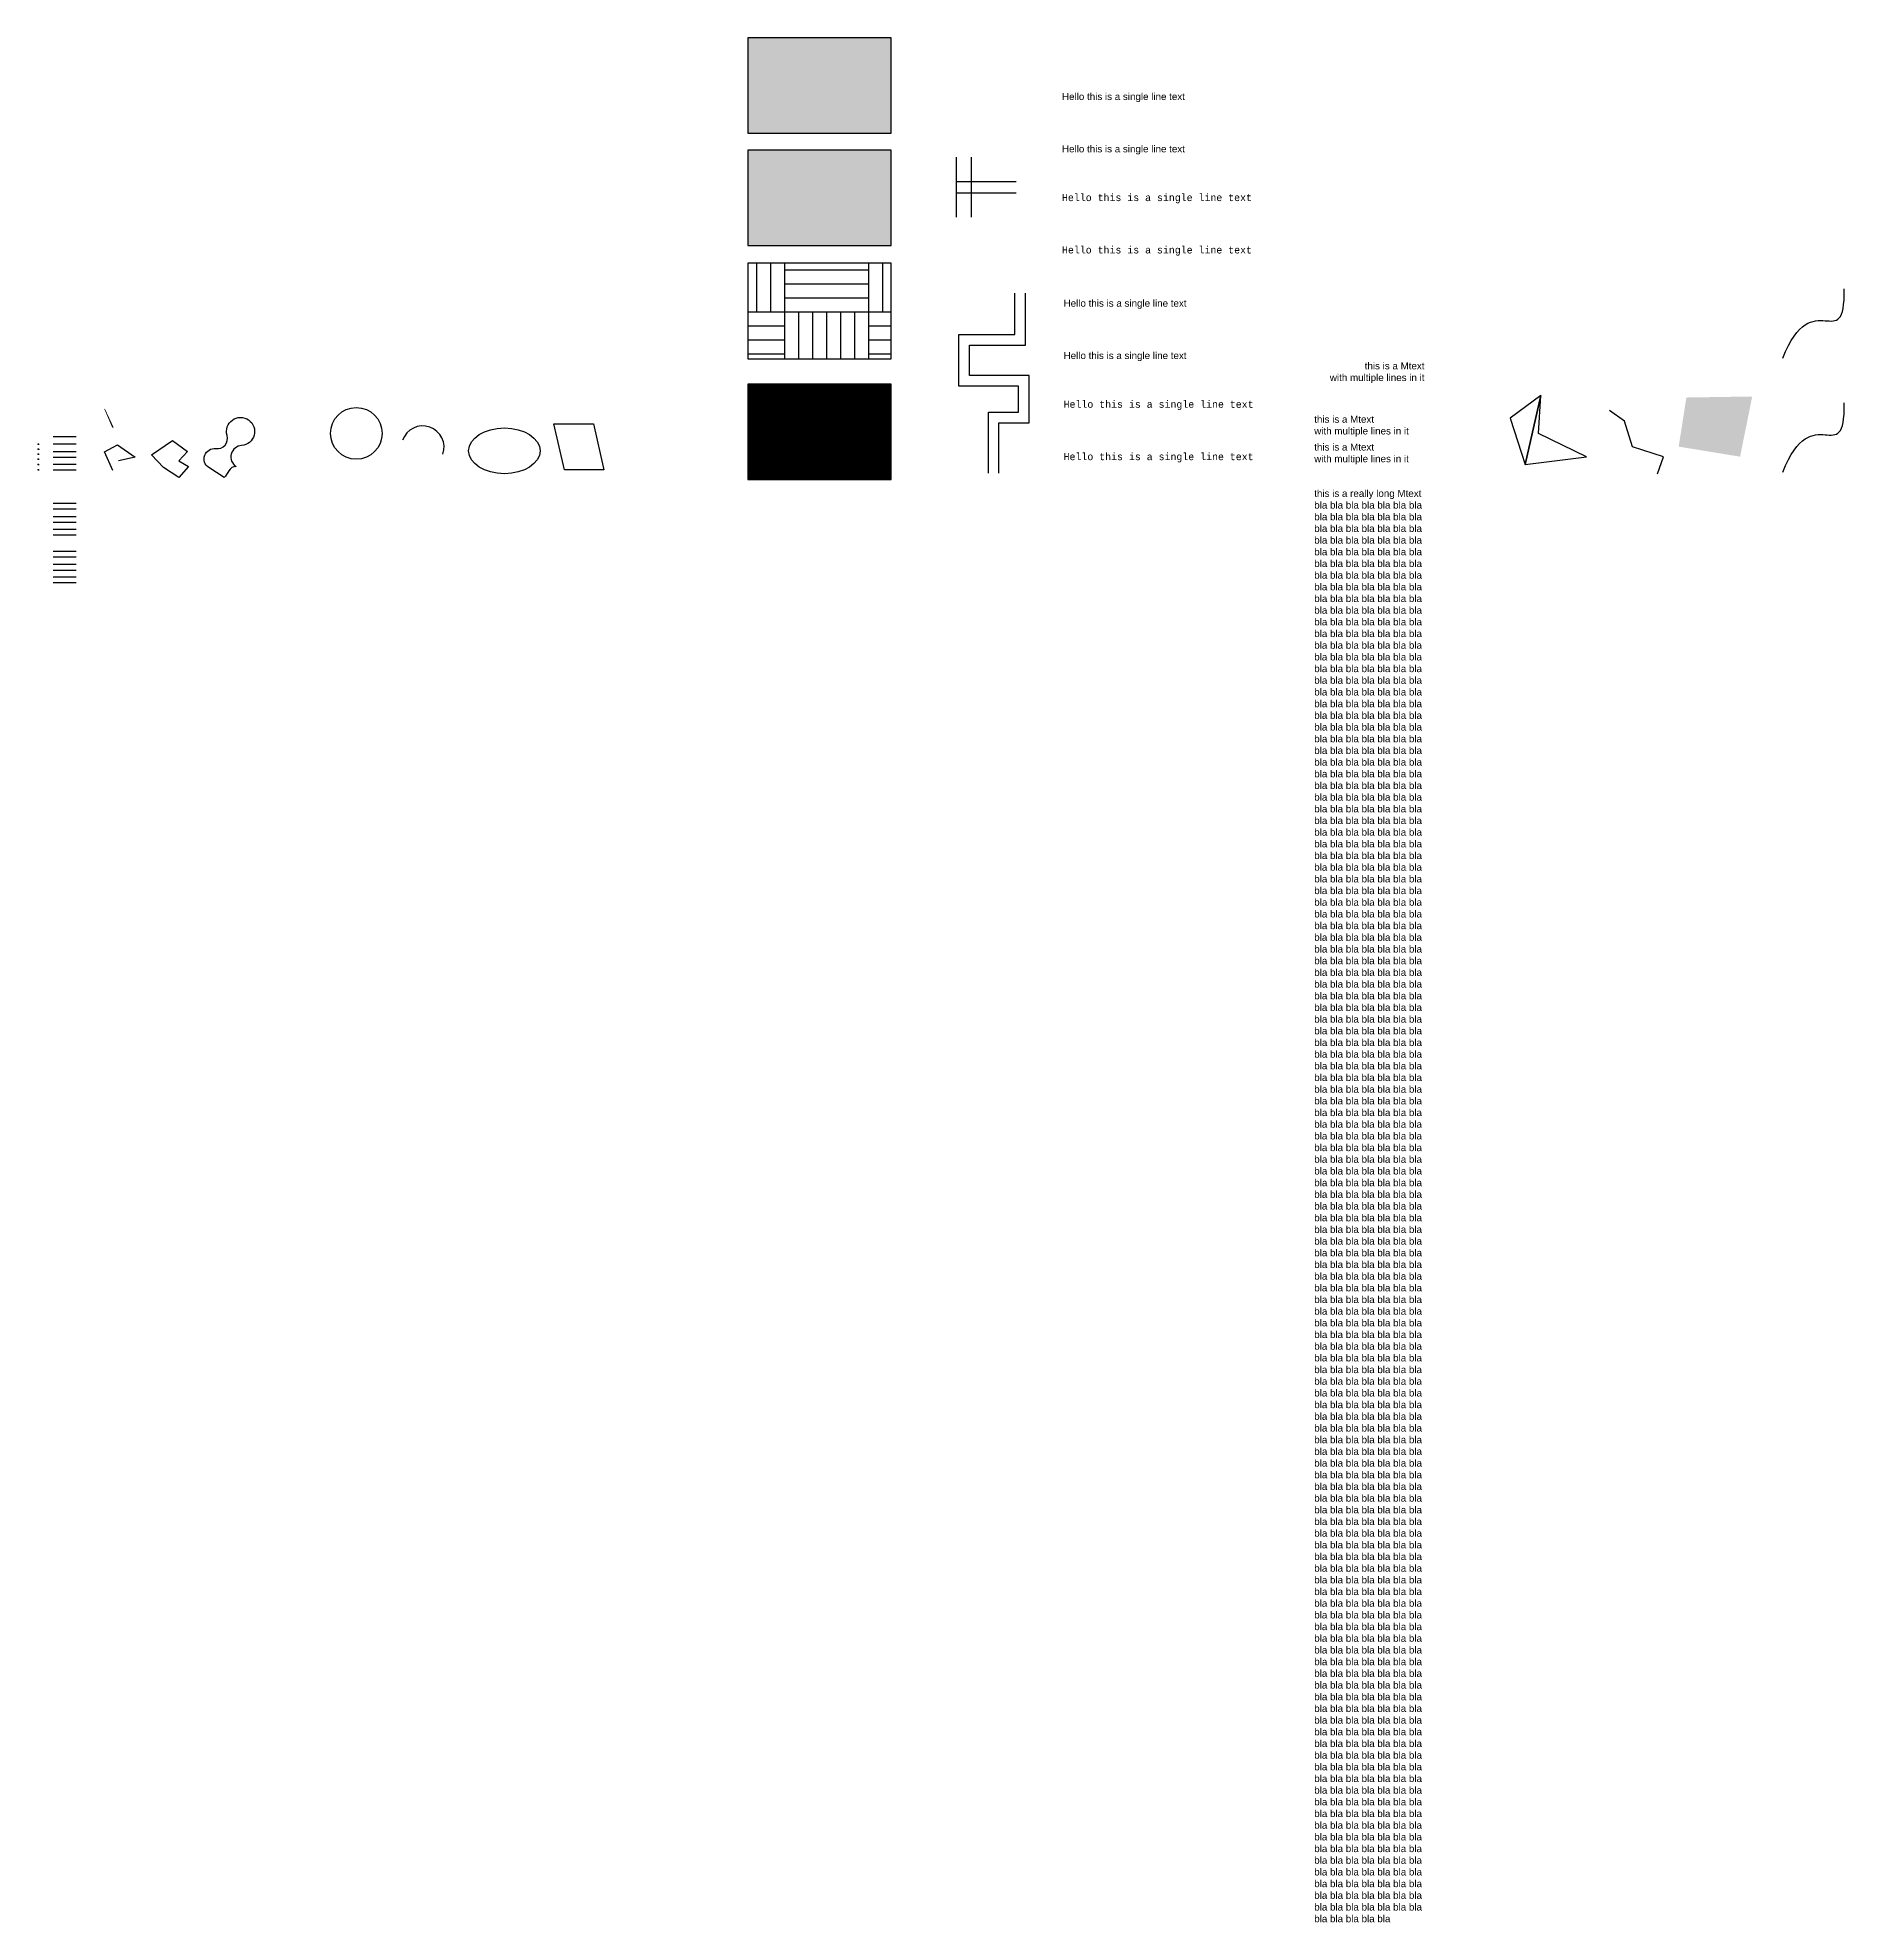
# Model space of a CAD drawing. Extents: x 1 to 1028, y -206 to 111.
# Drawn here: x 1.4 to 259.4, y -205.8 to 63.1 of the extents above; entities that cross this region are included whole.
import ezdxf
from ezdxf.lldxf.tags import DXFTag

# ---------------------------------------------------------------- set-up
doc = ezdxf.new("R2010")
doc.units = 0
doc.header["$MEASUREMENT"] = 0
doc.header["$PDMODE"] = 34
doc.header["$PDSIZE"] = 0.1
doc.linetypes.add('ACAD_ISO02W100', pattern=[15, 12, -3])
doc.layers.get('0').update_dxf_attribs({"linetype": 'CONTINUOUS'})
for name, color, linetype in [('0___1', 7, 'CONTINUOUS'), ('LAYER2', 65, 'CONTINUOUS'), ('LAYER_COLOR_80___1', 80, 'CONTINUOUS'), ('LAYER_COLOR_BOOK', 31, 'CONTINUOUS'), ('LAYER_LOCK', 7, 'CONTINUOUS'), ('LAYER_LT_DASH', 10, 'ACAD_ISO02W100'), ('LAYER_TRUE_COLOR', 150, 'CONTINUOUS')]:
    doc.layers.add(name, color=color, linetype=linetype)
doc.styles.add('CUSTOM_TEXT_STYLE', font='consola.ttf')
doc.styles.get("Standard").update_dxf_attribs({"font": 'arial.ttf'})
doc.linetypes.add('BATTING', pattern='A,0.0001,-0.1,[134,ltypeshp.shx,S=0.1,R=0,X=-0.1,Y=0],-0.2,[134,ltypeshp.shx,S=0.1,R=180,X=0.1,Y=0],-0.1', length=0.4001)
tags = doc.linetypes.add('GAS_LINE', pattern='A,0.5,-0.2,["GAS",STANDARD,S=0.1,R=0,X=-0.1,Y=-0.05],-0.25', length=0.95).pattern_tags.tags
tags[6] = DXFTag(74, 10)
doc.linetypes.add('TRACKS', pattern='A,0.15,[130,ltypeshp.shx,S=0.25,R=0,X=0,Y=0],0.15', length=0.3)
doc.linetypes.add('ZIGZAG', pattern='A,0.0001,-0.2,[131,ltypeshp.shx,S=0.2,R=0,X=-0.2,Y=0],-0.4,[131,ltypeshp.shx,S=0.2,R=180,X=0.2,Y=0],-0.2', length=0.8001)

msp = doc.modelspace()

# ---------------------------------------------------------------- texts
for p in [(147.819, 24.749), (147.819, 17.279)]:
    msp.add_text('Hello this is a single line text', height=1).set_placement(p)
at = {"style": 'CUSTOM_TEXT_STYLE'}
msp.add_text('Hello this is a single line text', height=1, dxfattribs=at).set_placement((147.819, 2.855))
at = {"char_height": 1}
for s, insert, attachment_point in [('this is a Mtext\\Pwith multiple lines in it', (199.33, 15.326), 6), ('this is a Mtext\\Pwith multiple lines in it', (183.589, 9.188), 1), ('this is a Mtext\\Pwith multiple lines in it', (183.589, 5.226), 1), ('this is a really long Mtext\\Pbla bla bla bla bla bla bla bla bla bla bla bla bla bla bla bla bla bla bla bla bla bla bla bla bla bla bla bla bla bla bla bla bla bla bla bla bla bla bla bla bla bla bla bla bla bla bla bla bla bla bla bla bla bla bla bla bla bla bla bla bla bla bla bla bla bla bla bla bla bla bla bla bla bla bla bla bla bla bla bla bla bla bla bla bla bla bla bla bla bla bla bla bla bla bla bla bla bla bla bla bla bla bla bla bla bla bla bla bla bla bla bla bla bla bla bla bla bla bla bla bla bla bla bla bla bla bla bla bla bla bla bla bla bla bla bla bla bla bla bla bla bla bla bla bla bla bla bla bla bla bla bla bla bla bla bla bla bla bla bla bla bla bla bla bla bla bla bla bla bla bla bla bla bla bla bla bla bla bla bla bla bla bla bla bla bla bla bla bla bla bla bla bla bla bla bla bla bla bla bla bla bla bla bla bla bla bla bla bla bla bla bla bla bla bla bla bla bla bla bla bla bla bla bla bla bla bla bla bla bla bla bla bla bla bla bla bla bla bla bla bla bla bla bla bla bla bla bla bla bla bla bla bla bla bla bla bla bla bla bla bla bla bla bla bla bla bla bla bla bla bla bla bla bla bla bla bla bla bla bla bla bla bla bla bla bla bla bla bla bla bla bla bla bla bla bla bla bla bla bla bla bla bla bla bla bla bla bla bla bla bla bla bla bla bla bla bla bla bla bla bla bla bla bla bla bla bla bla bla bla bla bla bla bla bla bla bla bla bla bla bla bla bla bla bla bla bla bla bla bla bla bla bla bla bla bla bla bla bla bla bla bla bla bla bla bla bla bla bla bla bla bla bla bla bla bla bla bla bla bla bla bla bla bla bla bla bla bla bla bla bla bla bla bla bla bla bla bla bla bla bla bla bla bla bla bla bla bla bla bla bla bla bla bla bla bla bla bla bla bla bla bla bla bla bla bla bla bla bla bla bla bla bla bla bla bla bla bla bla bla bla bla bla bla bla bla bla bla bla bla bla bla bla bla bla bla bla bla bla bla bla bla bla bla bla bla bla bla bla bla bla bla bla bla bla bla bla bla bla bla bla bla bla bla bla bla bla bla bla bla bla bla bla bla bla bla bla bla bla bla bla bla bla bla bla bla bla bla bla bla bla bla bla bla bla bla bla bla bla bla bla bla bla bla bla bla bla bla bla bla bla bla bla bla bla bla bla bla bla bla bla bla bla bla bla bla bla bla bla bla bla bla bla bla bla bla bla bla bla bla bla bla bla bla bla bla bla bla bla bla bla bla bla bla bla bla bla bla bla bla bla bla bla bla bla bla bla bla bla bla bla bla bla bla bla bla bla bla bla bla bla bla bla bla bla bla bla bla bla bla bla bla bla bla bla bla bla bla bla bla bla bla bla bla bla bla bla bla bla bla bla bla bla bla bla bla bla bla bla bla bla bla bla bla bla bla bla bla bla bla bla bla bla bla bla bla bla bla bla bla bla bla bla bla bla bla bla bla bla bla bla bla bla bla bla bla bla bla bla bla bla bla bla bla bla bla bla bla bla bla bla bla bla bla bla bla bla bla bla bla bla bla bla bla bla bla bla bla bla bla bla bla bla bla bla bla bla bla bla bla bla bla bla bla bla bla bla bla bla bla bla bla bla bla bla bla bla bla bla bla bla bla bla bla bla bla bla bla bla bla bla bla bla bla bla bla bla bla bla bla bla bla bla bla bla bla bla bla bla bla bla bla bla bla bla bla bla bla bla bla bla bla bla bla bla bla bla bla bla bla bla bla bla bla bla bla bla bla bla bla bla bla bla bla bla bla bla bla bla bla bla bla bla bla bla bla bla bla bla bla bla bla bla bla bla bla bla bla bla bla bla bla bla bla bla bla bla bla bla bla bla bla bla bla bla bla bla bla bla bla bla bla', (183.589, -1.386), 1)]:
    msp.add_mtext_dynamic_manual_height_columns(s, width=15.74141, gutter_width=110.223, heights=[0], dxfattribs=dict(at, insert=insert, attachment_point=attachment_point))
at = {"layer": '0___1', "style": 'CUSTOM_TEXT_STYLE'}
msp.add_text('Hello this is a single line text', height=1, dxfattribs=at).set_placement((147.819, 10.326))
at = {"layer": 'LAYER2', "style": 'CUSTOM_TEXT_STYLE'}
msp.add_text('Hello this is a single line text', height=1, dxfattribs=at).set_placement((147.59, 32.348))
at = {"layer": 'LAYER_COLOR_80___1', "style": 'CUSTOM_TEXT_STYLE'}
msp.add_text('Hello this is a single line text', height=1, dxfattribs=at).set_placement((147.59, 39.819))
at = {"layer": 'LAYER_COLOR_BOOK'}
msp.add_text('Hello this is a single line text', height=1, dxfattribs=at).set_placement((147.59, 54.243))
at = {"layer": 'LAYER_TRUE_COLOR'}
msp.add_text('Hello this is a single line text', height=1, dxfattribs=at).set_placement((147.59, 46.772))

# ---------------------------------------------------------------- hatches: boundary and pattern name
h = msp.add_hatch(color=5)
h.dxf.hatch_style = 1
h.paths.add_polyline_path([(102.746, 49.51), (123.199, 49.51), (123.199, 63.134), (102.746, 63.134)])
h = msp.add_hatch(color=5)
h.dxf.hatch_style = 1
h.paths.add_polyline_path([(102.746, 33.467), (123.199, 33.467), (123.199, 47.092), (102.746, 47.092)])
h = msp.add_hatch()
h.set_pattern_fill('AR-PARQ1', color=256)
h.paths.add_polyline_path([(102.746, 17.314), (123.199, 17.314), (123.199, 30.939), (102.746, 30.939)])
h = msp.add_hatch()
h.set_pattern_fill('ANSI31', color=256)
h.set_pattern_definition([(45, (2.75038, 0), (-0.08838835, 0.08838835), [])])
h.paths.add_polyline_path([(102.746, 0.085), (123.199, 0.085), (123.199, 13.71), (102.746, 13.71)])

# ---------------------------------------------------------------- linework, layer by layer
for p, q in [((140.859, 20.773), (140.859, 26.683)), ((142.359, 19.273), (142.359, 26.683)), ((132.867, 13.433), (132.867, 20.773)), ((132.867, 20.773), (140.859, 20.773)), ((134.367, 14.933), (134.367, 19.273)), ((134.367, 19.273), (142.359, 19.273)), ((142.899, 14.933), (134.367, 14.933)), ((142.899, 8.182), (142.899, 14.933)), ((141.399, 13.433), (132.867, 13.433)), ((141.399, 9.682), (141.399, 13.433)), ((137.079, 1.015), (137.079, 9.682)), ((137.079, 9.682), (141.399, 9.682)), ((138.579, 1.015), (138.579, 8.182)), ((138.579, 8.182), (142.899, 8.182)), ((3.593, 1.477), (6.864, 1.477)), ((3.593, -4.112), (6.864, -4.112)), ((3.593, -5.998), (6.864, -5.998)), ((3.593, -7.795), (6.864, -7.795))]:
    msp.add_line(p, q)
at = {"color": 200, "linetype": 'BATTING'}
msp.add_line((3.593, 6.216), (6.864, 6.216), dxfattribs=at)
at = {"linetype": 'ZIGZAG'}
msp.add_line((3.593, 5.16), (6.864, 5.16), dxfattribs=at)
at = {"color": 3, "linetype": 'TRACKS'}
msp.add_line((3.593, 4.095), (6.864, 4.095), dxfattribs=at)
at = {"linetype": 'GAS_LINE'}
msp.add_line((3.593, 3.275), (6.864, 3.275), dxfattribs=at)
at = {"color": 3, "linetype": 'ACAD_ISO02W100'}
for p, q in [((3.593, 2.298), (6.864, 2.298)), ((3.593, -3.292), (6.864, -3.292)), ((3.593, -5.177), (6.864, -5.177)), ((3.593, -6.975), (6.864, -6.975))]:
    msp.add_line(p, q, dxfattribs=at)
for points in [[(102.746, 49.51), (123.199, 49.51), (123.199, 63.134), (102.746, 63.134)], [(102.746, 33.467), (123.199, 33.467), (123.199, 47.092), (102.746, 47.092)], [(102.746, 17.314), (123.199, 17.314), (123.199, 30.939), (102.746, 30.939)], [(102.746, 0.085), (123.199, 0.085), (123.199, 13.71), (102.746, 13.71)], [(19.366, 1.797), (17.632, 3.6), (20.639, 5.651), (22.798, 4.095), (21.524, 2.752), (22.939, 1.939), (21.559, 0.383)]]:
    msp.add_lwpolyline(points, close=True)
for points in [[(35.301, 5.701, 0, 0, 2.1277762), (39.652, 5.701, 0, 0, 0.3079358), (38.347, 11.099, 0, 0, 0), (35.663, 8.744, 0, 0, 0), (38.046, 8.33, 3.67, 5.081, 0)], [(12.141, 7.499, 0.2, 0.1, 0), (10.946, 10.173, 0, 0, 0), (12.782, 11.167, 0, 0, 0), (15.684, 8.916, 0, 0, 0), (13.274, 8.43, 0.1, 0.5, 0)]]:
    msp.add_lwpolyline(points, format="xyseb")
msp.add_lwpolyline([(28.006, 0.361), (25.812, 1.793, -0.7995595), (26.819, 4.499, 0.5438617), (28.431, 6.378, -2.8443775), (30.491, 4.947, 0.718751), (29.707, 1.949, 0.2737938), (28.666, 1.333, -0.0476105)], format="xyb", close=True)
msp.add_lwpolyline([(12.141, 1.38), (10.946, 4.053), (12.782, 5.048), (15.325, 3.258), (12.914, 2.772)])
msp.add_polyline3d([(232.602, 0.893, 0), (233.415, 3.349, 5.479), (229.032, 4.736, 0), (227.879, 8.434, 5.479), (225.745, 9.923, 0)])
msp.add_circle((46.872, 6.673), 3.682)
msp.add_arc((56.352, 4.698), 3.044, 341.04355, 161.04355)
msp.add_ellipse((68.001, 4.185), major_axis=(-5.101, 0), ratio=0.6403727)
for points in [[(250.459, 17.426), (254.714, 28.255), (259.388, 17.503), (259.225, 27.288)], [(250.459, 1.157), (254.714, 11.986), (259.388, 1.234), (259.225, 11.019)]]:
    msp.add_open_spline(points, degree=3)
at = {"color": 7}
msp.add_point((1.494, 5.122), dxfattribs=at)
at = {"linetype": 'ACAD_ISO02W100'}
msp.add_point((1.494, 4.412), dxfattribs=at)
at = {"color": 230, "ltscale": 2}
msp.add_point((1.494, 3.715), dxfattribs=at)
at = {"color": 0, "linetype": 'BYBLOCK'}
msp.add_point((1.494, 2.241), dxfattribs=at)
msp.add_point((1.494, 1.491))
msp.add_solid([(235.606, 4.786), (244.372, 3.349), (236.702, 11.792), (246.096, 11.937)])
msp.add_3dface([(75.039, 8.05), (80.721, 8.05), (82.19, 1.492), (76.607, 1.492)])
at = {"layer": 'LAYER_LOCK', "color": 2, "linetype": 'CONTINUOUS'}
msp.add_point((1.494, 3.005), dxfattribs=at)
at = {"layer": 'LAYER_LT_DASH', "linetype": 'ACAD_ISO02W100'}
for p, q in [((3.593, -10.122), (6.864, -10.122)), ((3.593, -12.007), (6.864, -12.007)), ((3.593, -13.805), (6.864, -13.805))]:
    msp.add_line(p, q, dxfattribs=at)
at = {"layer": 'LAYER_LT_DASH'}
for p, q in [((3.593, -10.942), (6.864, -10.942)), ((3.593, -12.828), (6.864, -12.828)), ((3.593, -14.626), (6.864, -14.626))]:
    msp.add_line(p, q, dxfattribs=at)
at = {"layer": 'LAYER_TRUE_COLOR'}
for p, q in [((132.547, 37.541), (132.547, 46.064)), ((134.678, 37.541), (134.678, 46.064)), ((132.547, 42.602), (141.071, 42.602)), ((132.547, 41.003), (141.071, 41.003))]:
    msp.add_line(p, q, dxfattribs=at)

msp.set_redraw_order([(e.dxf.handle, doc.entitydb.next_handle()) for e in msp.query("TEXT MTEXT ATTDEF DIMENSION ARC_DIMENSION")])  # texts and dimensions are drawn at this point

# ---------------------------------------------------------------- meshes
mesh = msp.add_polyface()
corners = [(213.692, 2.253), (222.458, 3.349), (215.604, 6.636), (215.945, 12.076), (211.562, 8.827)]
mesh.append_faces([[corners[k] for k in face] for face in [(0, 3, 4)]], dxfattribs={"vtx0": -1})
mesh.append_faces([[corners[k] for k in face] for face in [(0, 1, 2, 3)]], dxfattribs={"vtx3": -1})

doc.saveas('drawing.dxf')
